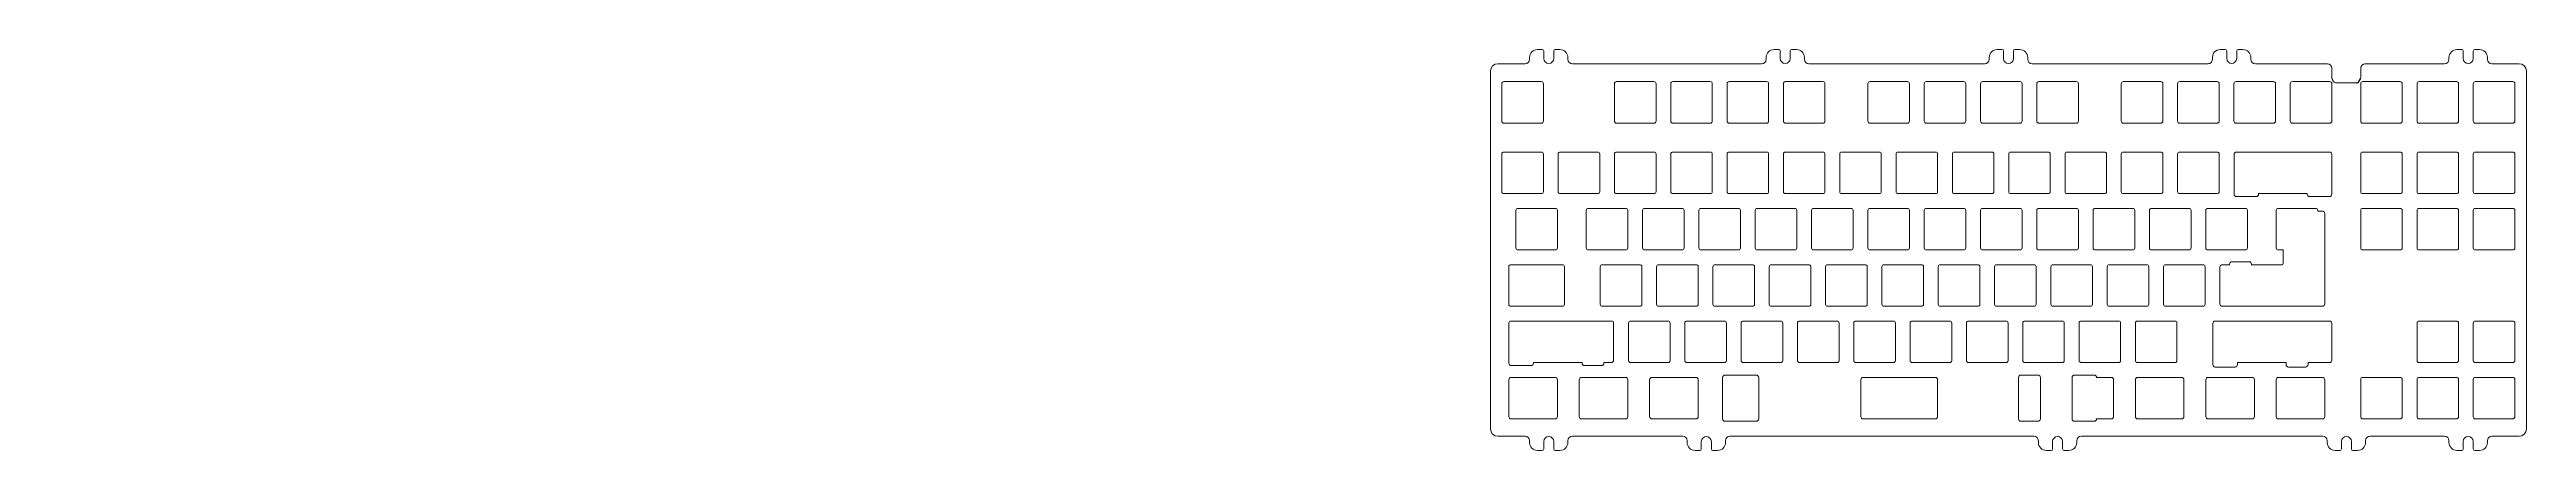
# Model space of a CAD drawing. Extents: x 6280 to 7464, y 6147 to 6380.
# Drawn here: x 6626 to 7464, y 6244 to 6380 of the extents above; entities that cross this region are included whole.
import ezdxf

# ---------------------------------------------------------------- set-up
doc = ezdxf.new("R2010")
doc.units = 0
doc.layers.get('0').update_dxf_attribs({"linetype": 'CONTINUOUS'})
doc.layers.add('C', color=4, linetype='CONTINUOUS')
doc.styles.add('G32', font='Gulim.ttf', dxfattribs={"height": 3.2})

msp = doc.modelspace()

# ---------------------------------------------------------------- texts
at = {"layer": 'C', "color": 3, "insert": (6626.04, 6316.87), "char_height": 3.2, "attachment_point": 9, "style": 'G32'}
msp.add_mtext('\\A1;', dxfattribs=at)

# ---------------------------------------------------------------- linework, layer by layer
at = {"color": 7, "linetype": 'Continuous', "lineweight": 15}
for p, q in [((7126.63, 6377.34), (7126.63, 6376.74)), ((7129.33, 6380.04), (7130.93, 6380.04)), ((7131.43, 6377.04), (7131.43, 6379.54)), ((7134.83, 6377.04), (7134.83, 6379.54)), ((7135.33, 6380.04), (7136.93, 6380.04)), ((7139.63, 6376.74), (7139.63, 6377.34)), ((7206.63, 6377.34), (7206.63, 6376.74)), ((7209.33, 6380.04), (7210.93, 6380.04)), ((7211.43, 6377.04), (7211.43, 6379.54)), ((7214.83, 6377.04), (7214.83, 6379.54)), ((7215.33, 6380.04), (7216.93, 6380.04)), ((7219.63, 6376.74), (7219.63, 6377.34)), ((7282.13, 6377.34), (7282.13, 6376.74)), ((7284.83, 6380.04), (7286.43, 6380.04)), ((7286.93, 6377.04), (7286.93, 6379.54)), ((7290.33, 6377.04), (7290.33, 6379.54)), ((7290.83, 6380.04), (7292.43, 6380.04)), ((7295.13, 6376.74), (7295.13, 6377.34)), ((7360.29, 6380.04), (7361.93, 6380.04)), ((7362.43, 6377.04), (7362.43, 6379.54)), ((7365.83, 6377.04), (7365.83, 6379.54)), ((7366.33, 6380.04), (7367.93, 6380.04)), ((7370.63, 6376.74), (7370.63, 6377.34)), ((7437.63, 6377.34), (7437.63, 6376.74)), ((7440.33, 6380.04), (7441.93, 6380.04)), ((7442.43, 6377.04), (7442.43, 6379.54)), ((7445.83, 6377.04), (7445.83, 6379.54)), ((7446.33, 6380.04), (7447.93, 6380.04)), ((7450.63, 6376.74), (7450.63, 6377.34)), ((7113.43, 6372.74), (7113.43, 6251.74)), ((7125.13, 6375.24), (7115.93, 6375.24)), ((7117.25, 6368.48), (7117.25, 6355.82)), ((7117.95, 6369.18), (7130.61, 6369.18)), ((7131.31, 6368.48), (7131.31, 6355.82)), ((7205.13, 6375.24), (7141.13, 6375.24)), ((7155.35, 6368.48), (7155.35, 6355.82)), ((7156.05, 6369.18), (7168.71, 6369.18)), ((7169.41, 6368.48), (7169.41, 6355.82)), ((7174.4, 6368.48), (7174.4, 6355.82)), ((7175.1, 6369.18), (7187.76, 6369.18)), ((7188.46, 6368.48), (7188.46, 6355.82)), ((7193.45, 6368.48), (7193.45, 6355.82)), ((7194.15, 6369.18), (7206.81, 6369.18)), ((7207.51, 6368.48), (7207.51, 6355.82)), ((7212.5, 6368.48), (7212.5, 6355.82)), ((7213.2, 6369.18), (7225.86, 6369.18)), ((7280.63, 6375.24), (7221.13, 6375.24)), ((7226.56, 6368.48), (7226.56, 6355.82)), ((7241.07, 6368.48), (7241.07, 6355.82)), ((7241.77, 6369.18), (7254.43, 6369.18)), ((7255.13, 6368.48), (7255.13, 6355.82)), ((7260.12, 6368.48), (7260.12, 6355.82)), ((7260.82, 6369.18), (7273.48, 6369.18)), ((7274.18, 6368.48), (7274.18, 6355.82)), ((7279.17, 6368.48), (7279.17, 6355.82)), ((7279.87, 6369.18), (7292.53, 6369.18)), ((7293.23, 6368.48), (7293.23, 6355.82)), ((7356.13, 6375.24), (7296.63, 6375.24)), ((7298.22, 6368.48), (7298.22, 6355.82)), ((7298.92, 6369.18), (7311.58, 6369.18)), ((7312.28, 6368.48), (7312.28, 6355.82)), ((7326.8, 6368.48), (7326.8, 6355.82)), ((7327.5, 6369.18), (7340.16, 6369.18)), ((7340.86, 6368.48), (7340.86, 6355.82)), ((7345.85, 6368.48), (7345.85, 6355.82)), ((7346.55, 6369.18), (7359.21, 6369.18)), ((7359.91, 6368.48), (7359.91, 6355.82)), ((7364.9, 6368.48), (7364.9, 6355.82)), ((7365.6, 6369.18), (7378.26, 6369.18)), ((7396.52, 6375.24), (7372.13, 6375.24)), ((7378.96, 6368.48), (7378.96, 6355.82)), ((7383.95, 6368.48), (7383.95, 6355.82)), ((7384.65, 6369.18), (7397.31, 6369.18)), ((7398.01, 6368.48), (7398.01, 6355.82)), ((7398.02, 6370.6), (7398.02, 6373.74)), ((7399.48, 6368.75), (7406.3, 6368.75)), ((7407.76, 6368.48), (7407.76, 6355.82)), ((7407.78, 6370.61), (7407.78, 6373.74)), ((7408.46, 6369.18), (7421.12, 6369.18)), ((7436.13, 6375.24), (7409.28, 6375.24)), ((7421.82, 6368.48), (7421.82, 6355.82)), ((7426.81, 6368.48), (7426.81, 6355.82)), ((7427.51, 6369.18), (7440.17, 6369.18)), ((7440.87, 6368.48), (7440.87, 6355.82)), ((7445.86, 6368.48), (7445.86, 6355.82)), ((7446.56, 6369.18), (7459.22, 6369.18)), ((7452.13, 6375.24), (7461.33, 6375.24)), ((7459.92, 6368.48), (7459.92, 6355.82)), ((7463.83, 6251.74), (7463.83, 6372.74)), ((7117.95, 6355.12), (7130.61, 6355.12)), ((7156.05, 6355.12), (7168.71, 6355.12)), ((7175.1, 6355.12), (7187.76, 6355.12)), ((7194.15, 6355.12), (7206.81, 6355.12)), ((7213.2, 6355.12), (7225.86, 6355.12)), ((7241.77, 6355.12), (7254.43, 6355.12)), ((7260.82, 6355.12), (7273.48, 6355.12)), ((7279.87, 6355.12), (7292.53, 6355.12)), ((7298.92, 6355.12), (7311.58, 6355.12)), ((7327.5, 6355.12), (7340.16, 6355.12)), ((7346.55, 6355.12), (7359.21, 6355.12)), ((7365.6, 6355.12), (7378.26, 6355.12)), ((7384.65, 6355.12), (7397.31, 6355.12)), ((7408.46, 6355.12), (7421.12, 6355.12)), ((7427.51, 6355.12), (7440.17, 6355.12)), ((7446.56, 6355.12), (7459.22, 6355.12)), ((7117.25, 6344.67), (7117.25, 6332.01)), ((7117.95, 6345.37), (7130.61, 6345.37)), ((7131.31, 6344.67), (7131.31, 6332.01)), ((7136.3, 6344.67), (7136.3, 6332.01)), ((7137, 6345.37), (7149.66, 6345.37)), ((7150.36, 6344.67), (7150.36, 6332.01)), ((7155.35, 6344.67), (7155.35, 6332.01)), ((7156.05, 6345.37), (7168.71, 6345.37)), ((7169.41, 6344.67), (7169.41, 6332.01)), ((7174.4, 6344.67), (7174.4, 6332.01)), ((7175.1, 6345.37), (7187.76, 6345.37)), ((7188.46, 6344.67), (7188.46, 6332.01)), ((7193.45, 6344.67), (7193.45, 6332.01)), ((7194.15, 6345.37), (7206.81, 6345.37)), ((7207.51, 6344.67), (7207.51, 6332.01)), ((7212.5, 6344.67), (7212.5, 6332.01)), ((7213.2, 6345.37), (7225.86, 6345.37)), ((7226.56, 6344.67), (7226.56, 6332.01)), ((7231.55, 6344.67), (7231.55, 6332.01)), ((7232.25, 6345.37), (7244.91, 6345.37)), ((7245.61, 6344.67), (7245.61, 6332.01)), ((7250.6, 6344.67), (7250.6, 6332.01)), ((7251.3, 6345.37), (7263.96, 6345.37)), ((7264.66, 6344.67), (7264.66, 6332.01)), ((7269.65, 6344.67), (7269.65, 6332.01)), ((7270.35, 6345.37), (7283.01, 6345.37)), ((7283.71, 6344.67), (7283.71, 6332.01)), ((7288.7, 6344.67), (7288.7, 6332.01)), ((7289.4, 6345.37), (7302.06, 6345.37)), ((7302.76, 6344.67), (7302.76, 6332.01)), ((7307.75, 6344.67), (7307.75, 6332.01)), ((7308.45, 6345.37), (7321.11, 6345.37)), ((7321.81, 6344.67), (7321.81, 6332.01)), ((7326.8, 6344.67), (7326.8, 6332.01)), ((7327.5, 6345.37), (7340.16, 6345.37)), ((7340.86, 6344.67), (7340.86, 6332.01)), ((7345.85, 6344.67), (7345.85, 6332.01)), ((7346.55, 6345.37), (7359.21, 6345.37)), ((7359.91, 6344.67), (7359.91, 6332.01)), ((7364.91, 6344.56), (7364.91, 6331.12)), ((7365.71, 6345.36), (7397.2, 6345.36)), ((7398, 6344.56), (7398, 6331.12)), ((7407.76, 6344.67), (7407.76, 6332.01)), ((7408.46, 6345.37), (7421.12, 6345.37)), ((7421.82, 6344.67), (7421.82, 6332.01)), ((7426.81, 6344.67), (7426.81, 6332.01)), ((7427.51, 6345.37), (7440.17, 6345.37)), ((7440.87, 6344.67), (7440.87, 6332.01)), ((7445.86, 6344.67), (7445.86, 6332.01)), ((7446.56, 6345.37), (7459.22, 6345.37)), ((7459.92, 6344.67), (7459.92, 6332.01)), ((7117.95, 6331.31), (7130.61, 6331.31)), ((7122.01, 6325.62), (7122.01, 6312.96)), ((7122.71, 6326.32), (7135.37, 6326.32)), ((7136.07, 6325.62), (7136.07, 6312.96)), ((7137, 6331.31), (7149.66, 6331.31)), ((7145.82, 6325.62), (7145.82, 6312.96)), ((7146.52, 6326.32), (7159.18, 6326.32)), ((7156.05, 6331.31), (7168.71, 6331.31)), ((7159.88, 6325.62), (7159.88, 6312.96)), ((7164.87, 6325.62), (7164.87, 6312.96)), ((7165.57, 6326.32), (7178.23, 6326.32)), ((7175.1, 6331.31), (7187.76, 6331.31)), ((7178.93, 6325.62), (7178.93, 6312.96)), ((7183.92, 6325.62), (7183.92, 6312.96)), ((7184.62, 6326.32), (7197.28, 6326.32)), ((7194.15, 6331.31), (7206.81, 6331.31)), ((7197.98, 6325.62), (7197.98, 6312.96)), ((7202.97, 6325.62), (7202.97, 6312.96)), ((7203.67, 6326.32), (7216.33, 6326.32)), ((7213.2, 6331.31), (7225.86, 6331.31)), ((7217.03, 6325.62), (7217.03, 6312.96)), ((7222.02, 6325.62), (7222.02, 6312.96)), ((7222.72, 6326.32), (7235.38, 6326.32)), ((7232.25, 6331.31), (7244.91, 6331.31)), ((7236.08, 6325.62), (7236.08, 6312.96)), ((7241.07, 6325.62), (7241.07, 6312.96)), ((7241.77, 6326.32), (7254.43, 6326.32)), ((7251.3, 6331.31), (7263.96, 6331.31)), ((7255.13, 6325.62), (7255.13, 6312.96)), ((7260.12, 6325.62), (7260.12, 6312.96)), ((7260.82, 6326.32), (7273.48, 6326.32)), ((7270.35, 6331.31), (7283.01, 6331.31)), ((7274.18, 6325.62), (7274.18, 6312.96)), ((7279.17, 6325.62), (7279.17, 6312.96)), ((7279.87, 6326.32), (7292.53, 6326.32)), ((7289.4, 6331.31), (7302.06, 6331.31)), ((7293.23, 6325.62), (7293.23, 6312.96)), ((7298.22, 6325.62), (7298.22, 6312.96)), ((7298.92, 6326.32), (7311.58, 6326.32)), ((7308.45, 6331.31), (7321.11, 6331.31)), ((7312.28, 6325.62), (7312.28, 6312.96)), ((7317.27, 6325.62), (7317.27, 6312.96)), ((7317.97, 6326.32), (7330.63, 6326.32)), ((7327.5, 6331.31), (7340.16, 6331.31)), ((7331.33, 6325.62), (7331.33, 6312.96)), ((7336.32, 6325.62), (7336.32, 6312.96)), ((7337.02, 6326.32), (7349.68, 6326.32)), ((7346.55, 6331.31), (7359.21, 6331.31)), ((7350.38, 6325.62), (7350.38, 6312.96)), ((7355.37, 6325.62), (7355.37, 6312.96)), ((7356.07, 6326.32), (7368.73, 6326.32)), ((7365.71, 6330.32), (7372.41, 6330.32)), ((7369.43, 6325.62), (7369.43, 6312.96)), ((7373.21, 6331.32), (7389.69, 6331.32)), ((7373.21, 6331.12), (7373.21, 6331.32)), ((7379.18, 6325.62), (7379.18, 6312.96)), ((7379.88, 6326.32), (7392.54, 6326.32)), ((7389.69, 6331.12), (7389.69, 6331.32)), ((7397.2, 6330.32), (7390.49, 6330.32)), ((7393.24, 6325.62), (7393.24, 6325.4)), ((7393.24, 6325.4), (7394.81, 6325.4)), ((7407.76, 6325.62), (7407.76, 6312.96)), ((7408.46, 6331.31), (7421.12, 6331.31)), ((7408.46, 6326.32), (7421.12, 6326.32)), ((7421.82, 6325.62), (7421.82, 6312.96)), ((7426.81, 6325.62), (7426.81, 6312.96)), ((7427.51, 6331.31), (7440.17, 6331.31)), ((7427.51, 6326.32), (7440.17, 6326.32)), ((7440.87, 6325.62), (7440.87, 6312.96)), ((7445.86, 6325.62), (7445.86, 6312.96)), ((7446.56, 6331.31), (7459.22, 6331.31)), ((7446.56, 6326.32), (7459.22, 6326.32)), ((7459.92, 6325.62), (7459.92, 6312.96)), ((7395.61, 6324.6), (7395.61, 6294.02)), ((7122.71, 6312.26), (7135.37, 6312.26)), ((7146.52, 6312.26), (7159.18, 6312.26)), ((7165.57, 6312.26), (7178.23, 6312.26)), ((7184.62, 6312.26), (7197.28, 6312.26)), ((7203.67, 6312.26), (7216.33, 6312.26)), ((7222.72, 6312.26), (7235.38, 6312.26)), ((7241.77, 6312.26), (7254.43, 6312.26)), ((7260.82, 6312.26), (7273.48, 6312.26)), ((7279.87, 6312.26), (7292.53, 6312.26)), ((7298.92, 6312.26), (7311.58, 6312.26)), ((7317.97, 6312.26), (7330.63, 6312.26)), ((7337.02, 6312.26), (7349.68, 6312.26)), ((7356.07, 6312.26), (7368.73, 6312.26)), ((7379.88, 6312.26), (7381.54, 6312.26)), ((7381.54, 6312.26), (7381.54, 6307.77)), ((7408.46, 6312.26), (7421.12, 6312.26)), ((7427.51, 6312.26), (7440.17, 6312.26)), ((7446.56, 6312.26), (7459.22, 6312.26)), ((7119.63, 6306.57), (7119.63, 6293.91)), ((7120.33, 6307.27), (7137.75, 6307.27)), ((7138.45, 6306.57), (7138.45, 6293.91)), ((7150.58, 6306.57), (7150.58, 6293.91)), ((7151.28, 6307.27), (7163.94, 6307.27)), ((7164.64, 6306.57), (7164.64, 6293.91)), ((7169.63, 6306.57), (7169.63, 6293.91)), ((7170.33, 6307.27), (7182.99, 6307.27)), ((7183.69, 6306.57), (7183.69, 6293.91)), ((7188.68, 6306.57), (7188.68, 6293.91)), ((7189.38, 6307.27), (7202.04, 6307.27)), ((7202.74, 6306.57), (7202.74, 6293.91)), ((7207.73, 6306.57), (7207.73, 6293.91)), ((7208.43, 6307.27), (7221.09, 6307.27)), ((7221.79, 6306.57), (7221.79, 6293.91)), ((7226.78, 6306.57), (7226.78, 6293.91)), ((7227.48, 6307.27), (7240.14, 6307.27)), ((7240.84, 6306.57), (7240.84, 6293.91)), ((7245.83, 6306.57), (7245.83, 6293.91)), ((7246.53, 6307.27), (7259.19, 6307.27)), ((7259.89, 6306.57), (7259.89, 6293.91)), ((7264.88, 6306.57), (7264.88, 6293.91)), ((7265.58, 6307.27), (7278.24, 6307.27)), ((7278.94, 6306.57), (7278.94, 6293.91)), ((7283.93, 6306.57), (7283.93, 6293.91)), ((7284.63, 6307.27), (7297.29, 6307.27)), ((7297.99, 6306.57), (7297.99, 6293.91)), ((7302.98, 6306.57), (7302.98, 6293.91)), ((7303.68, 6307.27), (7316.34, 6307.27)), ((7317.04, 6306.57), (7317.04, 6293.91)), ((7322.03, 6306.57), (7322.03, 6293.91)), ((7322.73, 6307.27), (7335.39, 6307.27)), ((7336.09, 6306.57), (7336.09, 6293.91)), ((7341.08, 6306.57), (7341.08, 6293.91)), ((7341.78, 6307.27), (7354.44, 6307.27)), ((7355.14, 6306.57), (7355.14, 6293.91)), ((7360.14, 6306.47), (7360.14, 6294.02)), ((7360.94, 6307.27), (7363.43, 6307.27)), ((7363.43, 6307.46), (7363.43, 6307.27)), ((7370.03, 6308.26), (7364.23, 6308.26)), ((7370.83, 6307.46), (7370.83, 6307.27)), ((7370.83, 6307.27), (7381.04, 6307.27)), ((7120.33, 6293.21), (7137.75, 6293.21)), ((7151.28, 6293.21), (7163.94, 6293.21)), ((7170.33, 6293.21), (7182.99, 6293.21)), ((7189.38, 6293.21), (7202.04, 6293.21)), ((7208.43, 6293.21), (7221.09, 6293.21)), ((7227.48, 6293.21), (7240.14, 6293.21)), ((7246.53, 6293.21), (7259.19, 6293.21)), ((7265.58, 6293.21), (7278.24, 6293.21)), ((7284.63, 6293.21), (7297.29, 6293.21)), ((7303.68, 6293.21), (7316.34, 6293.21)), ((7322.73, 6293.21), (7335.39, 6293.21)), ((7341.78, 6293.21), (7354.44, 6293.21)), ((7360.94, 6293.22), (7394.81, 6293.22)), ((7119.66, 6273.97), (7119.66, 6287.52)), ((7154.39, 6288.22), (7120.36, 6288.22)), ((7155.09, 6274.97), (7155.09, 6287.52)), ((7160.11, 6287.52), (7160.11, 6274.86)), ((7160.81, 6288.22), (7173.47, 6288.22)), ((7174.17, 6287.52), (7174.17, 6274.86)), ((7179.16, 6287.52), (7179.16, 6274.86)), ((7179.86, 6288.22), (7192.52, 6288.22)), ((7193.22, 6287.52), (7193.22, 6274.86)), ((7198.21, 6287.52), (7198.21, 6274.86)), ((7198.91, 6288.22), (7211.57, 6288.22)), ((7212.27, 6287.52), (7212.27, 6274.86)), ((7217.26, 6287.52), (7217.26, 6274.86)), ((7217.96, 6288.22), (7230.62, 6288.22)), ((7231.32, 6287.52), (7231.32, 6274.86)), ((7236.31, 6287.52), (7236.31, 6274.86)), ((7237.01, 6288.22), (7249.67, 6288.22)), ((7250.37, 6287.52), (7250.37, 6274.86)), ((7255.36, 6287.52), (7255.36, 6274.86)), ((7256.06, 6288.22), (7268.72, 6288.22)), ((7269.42, 6287.52), (7269.42, 6274.86)), ((7274.41, 6287.52), (7274.41, 6274.86)), ((7275.11, 6288.22), (7287.77, 6288.22)), ((7288.47, 6287.52), (7288.47, 6274.86)), ((7293.46, 6287.52), (7293.46, 6274.86)), ((7294.16, 6288.22), (7306.82, 6288.22)), ((7307.52, 6287.52), (7307.52, 6274.86)), ((7312.51, 6287.52), (7312.51, 6274.86)), ((7313.21, 6288.22), (7325.87, 6288.22)), ((7326.57, 6287.52), (7326.57, 6274.86)), ((7331.56, 6287.52), (7331.56, 6274.86)), ((7332.26, 6288.22), (7344.92, 6288.22)), ((7345.62, 6287.52), (7345.62, 6274.86)), ((7357.76, 6287.42), (7357.76, 6273.47)), ((7358.56, 6288.22), (7397.2, 6288.22)), ((7398, 6287.42), (7398, 6274.97)), ((7426.81, 6287.52), (7426.81, 6274.86)), ((7427.51, 6288.22), (7440.17, 6288.22)), ((7440.87, 6287.52), (7440.87, 6274.86)), ((7445.86, 6287.52), (7445.86, 6274.86)), ((7446.56, 6288.22), (7459.22, 6288.22)), ((7459.92, 6287.52), (7459.92, 6274.86)), ((7119.64, 6268.36), (7119.64, 6255.92)), ((7120.44, 6269.16), (7135.26, 6269.16)), ((7120.46, 6273.17), (7127.14, 6273.17)), ((7127.94, 6274.16), (7144.42, 6274.16)), ((7127.94, 6274.16), (7127.94, 6273.97)), ((7136.06, 6268.36), (7136.06, 6255.92)), ((7143.45, 6268.36), (7143.45, 6255.92)), ((7144.25, 6269.16), (7159.07, 6269.16)), ((7144.42, 6274.16), (7144.42, 6273.97)), ((7151.02, 6273.17), (7145.22, 6273.17)), ((7151.82, 6274.17), (7154.29, 6274.17)), ((7151.82, 6273.97), (7151.82, 6274.17)), ((7159.87, 6268.36), (7159.87, 6255.92)), ((7160.81, 6274.16), (7173.47, 6274.16)), ((7167.26, 6268.36), (7167.26, 6255.92)), ((7168.06, 6269.16), (7182.88, 6269.16)), ((7179.86, 6274.16), (7192.52, 6274.16)), ((7183.68, 6268.36), (7183.68, 6255.92)), ((7191.95, 6255.14), (7191.95, 6269.14)), ((7203.34, 6269.94), (7192.75, 6269.94)), ((7198.91, 6274.16), (7211.57, 6274.16)), ((7204.14, 6255.14), (7204.14, 6269.14)), ((7217.96, 6274.16), (7230.62, 6274.16)), ((7237.01, 6274.16), (7249.67, 6274.16)), ((7238.7, 6268.36), (7238.7, 6255.92)), ((7239.5, 6269.16), (7263.85, 6269.16)), ((7256.06, 6274.16), (7268.72, 6274.16)), ((7264.65, 6268.36), (7264.65, 6255.92)), ((7275.11, 6274.16), (7287.77, 6274.16)), ((7292.03, 6255.14), (7292.03, 6269.14)), ((7292.83, 6269.94), (7298.63, 6269.94)), ((7294.16, 6274.16), (7306.82, 6274.16)), ((7299.43, 6255.14), (7299.43, 6269.14)), ((7310.14, 6269.14), (7310.14, 6255.14)), ((7310.94, 6269.94), (7317.64, 6269.94)), ((7313.21, 6274.16), (7325.87, 6274.16)), ((7323.38, 6269.16), (7318.44, 6269.16)), ((7324.18, 6268.36), (7324.18, 6255.92)), ((7331.57, 6268.36), (7331.57, 6255.92)), ((7332.26, 6274.16), (7344.92, 6274.16)), ((7332.37, 6269.16), (7347.19, 6269.16)), ((7347.99, 6268.36), (7347.99, 6255.92)), ((7355.38, 6268.36), (7355.38, 6255.92)), ((7356.18, 6269.16), (7371, 6269.16)), ((7358.56, 6272.67), (7365.27, 6272.67)), ((7366.07, 6274.16), (7382.54, 6274.16)), ((7366.07, 6273.47), (7366.07, 6274.16)), ((7371.8, 6268.36), (7371.8, 6255.92)), ((7379.19, 6268.36), (7379.19, 6255.92)), ((7379.99, 6269.16), (7394.81, 6269.16)), ((7382.54, 6273.47), (7382.54, 6274.16)), ((7383.34, 6272.67), (7389.14, 6272.67)), ((7389.94, 6274.17), (7397.2, 6274.17)), ((7389.94, 6273.47), (7389.94, 6274.17)), ((7395.61, 6268.36), (7395.61, 6255.92)), ((7407.76, 6268.47), (7407.76, 6255.81)), ((7408.46, 6269.17), (7421.12, 6269.17)), ((7421.82, 6268.47), (7421.82, 6255.81)), ((7426.81, 6268.47), (7426.81, 6255.81)), ((7427.51, 6274.16), (7440.17, 6274.16)), ((7427.51, 6269.17), (7440.17, 6269.17)), ((7440.87, 6268.47), (7440.87, 6255.81)), ((7445.86, 6268.47), (7445.86, 6255.81)), ((7446.56, 6274.16), (7459.22, 6274.16)), ((7446.56, 6269.17), (7459.22, 6269.17)), ((7459.92, 6268.47), (7459.92, 6255.81)), ((7120.44, 6255.12), (7135.26, 6255.12)), ((7144.25, 6255.12), (7159.07, 6255.12)), ((7168.06, 6255.12), (7182.88, 6255.12)), ((7203.34, 6254.34), (7192.75, 6254.34)), ((7239.5, 6255.12), (7263.85, 6255.12)), ((7292.83, 6254.34), (7298.63, 6254.34)), ((7310.94, 6254.34), (7317.64, 6254.34)), ((7318.44, 6255.12), (7323.38, 6255.12)), ((7332.37, 6255.12), (7347.19, 6255.12)), ((7356.18, 6255.12), (7371, 6255.12)), ((7379.99, 6255.12), (7394.81, 6255.12)), ((7408.46, 6255.11), (7421.12, 6255.11)), ((7427.51, 6255.11), (7440.17, 6255.11)), ((7446.56, 6255.11), (7459.22, 6255.11)), ((7125.13, 6249.24), (7115.93, 6249.24)), ((7126.63, 6247.14), (7126.63, 6247.74)), ((7129.33, 6244.44), (7130.93, 6244.44)), ((7131.43, 6247.44), (7131.43, 6244.94)), ((7134.83, 6247.44), (7134.83, 6244.94)), ((7135.33, 6244.44), (7136.93, 6244.44)), ((7139.63, 6247.74), (7139.63, 6247.14)), ((7178.43, 6249.24), (7141.13, 6249.24)), ((7179.93, 6247.14), (7179.93, 6247.74)), ((7182.63, 6244.44), (7184.23, 6244.44)), ((7184.73, 6247.44), (7184.73, 6244.94)), ((7188.13, 6247.44), (7188.13, 6244.94)), ((7188.63, 6244.44), (7190.23, 6244.44)), ((7192.93, 6247.74), (7192.93, 6247.14)), ((7297.23, 6249.24), (7194.43, 6249.24)), ((7298.73, 6247.14), (7298.73, 6247.74)), ((7301.43, 6244.44), (7303.03, 6244.44)), ((7303.53, 6247.44), (7303.53, 6244.94)), ((7306.93, 6247.44), (7306.93, 6244.94)), ((7307.43, 6244.44), (7309.03, 6244.44)), ((7311.73, 6247.74), (7311.73, 6247.14)), ((7394.93, 6249.24), (7313.23, 6249.24)), ((7396.43, 6247.14), (7396.43, 6247.74)), ((7399.13, 6244.44), (7400.73, 6244.44)), ((7401.23, 6247.44), (7401.23, 6244.94)), ((7404.63, 6247.44), (7404.63, 6244.94)), ((7405.13, 6244.44), (7406.73, 6244.44)), ((7409.43, 6247.74), (7409.43, 6247.14)), ((7436.13, 6249.24), (7410.93, 6249.24)), ((7437.63, 6247.14), (7437.63, 6247.74)), ((7440.33, 6244.44), (7441.93, 6244.44)), ((7442.43, 6247.44), (7442.43, 6244.94)), ((7445.83, 6247.44), (7445.83, 6244.94)), ((7446.33, 6244.44), (7447.93, 6244.44)), ((7450.63, 6247.74), (7450.63, 6247.14)), ((7452.13, 6249.24), (7461.33, 6249.24))]:
    msp.add_line(p, q, dxfattribs=at)
for p, q in [((7398.6, 6369.28), (7398.14, 6370.13)), ((7407.17, 6369.26), (7407.65, 6370.13))]:
    msp.add_line(p, q)
for centre, radius, start, end in [((7125.13, 6376.74), 1.5, 270, 0), ((7129.33, 6377.34), 2.7, 90, 180), ((7130.93, 6379.54), 0.5, 0, 90), ((7133.13, 6377.04), 1.7, 180, 0), ((7135.33, 6379.54), 0.5, 90, 180), ((7136.93, 6377.34), 2.7, 0, 90), ((7141.13, 6376.74), 1.5, 180, 270), ((7205.13, 6376.74), 1.5, 270, 0), ((7209.33, 6377.34), 2.7, 90, 180), ((7210.93, 6379.54), 0.5, 0, 90), ((7213.13, 6377.04), 1.7, 180, 0), ((7215.33, 6379.54), 0.5, 90, 180), ((7216.93, 6377.34), 2.7, 0, 90), ((7221.13, 6376.74), 1.5, 180, 270), ((7280.63, 6376.74), 1.5, 270, 0), ((7284.83, 6377.34), 2.7, 90, 180), ((7286.43, 6379.54), 0.5, 0, 90), ((7288.63, 6377.04), 1.7, 180, 0), ((7290.83, 6379.54), 0.5, 90, 180), ((7292.43, 6377.34), 2.7, 0, 90), ((7296.63, 6376.74), 1.5, 180, 270), ((7356.13, 6376.74), 1.5, 270, 8.21318), ((7360.29, 6377.34), 2.7, 90, 188.21318), ((7361.93, 6379.54), 0.5, 0, 90), ((7364.13, 6377.04), 1.7, 180, 0), ((7366.33, 6379.54), 0.5, 90, 180), ((7367.93, 6377.34), 2.7, 0, 90), ((7372.13, 6376.74), 1.5, 180, 270), ((7436.13, 6376.74), 1.5, 270, 0), ((7440.33, 6377.34), 2.7, 90, 180), ((7441.93, 6379.54), 0.5, 0, 90), ((7444.13, 6377.04), 1.7, 180, 0), ((7446.33, 6379.54), 0.5, 90, 180), ((7447.93, 6377.34), 2.7, 0, 90), ((7452.13, 6376.74), 1.5, 180, 270), ((7115.93, 6372.74), 2.5, 90, 180), ((7117.95, 6368.48), 0.7, 90, 180), ((7130.61, 6368.48), 0.7, 0, 90), ((7156.05, 6368.48), 0.7, 90, 180), ((7168.71, 6368.48), 0.7, 0, 90), ((7175.1, 6368.48), 0.7, 90, 180), ((7187.76, 6368.48), 0.7, 0, 90), ((7194.15, 6368.48), 0.7, 90, 180), ((7206.81, 6368.48), 0.7, 0, 90), ((7213.2, 6368.48), 0.7, 90, 180), ((7225.86, 6368.48), 0.7, 0, 90), ((7241.77, 6368.48), 0.7, 90, 180), ((7254.43, 6368.48), 0.7, 0, 90), ((7260.82, 6368.48), 0.7, 90, 180), ((7273.48, 6368.48), 0.7, 0, 90), ((7279.87, 6368.48), 0.7, 90, 180), ((7292.53, 6368.48), 0.7, 0, 90), ((7298.92, 6368.48), 0.7, 90, 180), ((7311.58, 6368.48), 0.7, 0, 90), ((7327.5, 6368.48), 0.7, 90, 180), ((7340.16, 6368.48), 0.7, 0, 90), ((7346.55, 6368.48), 0.7, 90, 180), ((7359.21, 6368.48), 0.7, 0, 90), ((7365.6, 6368.48), 0.7, 90, 180), ((7378.26, 6368.48), 0.7, 0, 90), ((7384.65, 6368.48), 0.7, 90, 180), ((7396.52, 6373.74), 1.5, 0, 90), ((7397.31, 6368.48), 0.7, 0, 90), ((7408.46, 6368.48), 0.7, 90, 180), ((7409.28, 6373.74), 1.5, 90, 180), ((7421.12, 6368.48), 0.7, 0, 90), ((7427.51, 6368.48), 0.7, 90, 180), ((7440.17, 6368.48), 0.7, 0, 90), ((7446.56, 6368.48), 0.7, 90, 180), ((7459.22, 6368.48), 0.7, 0, 90), ((7461.33, 6372.74), 2.5, 0, 90), ((7117.95, 6355.82), 0.7, 180, 270), ((7130.61, 6355.82), 0.7, 270, 0), ((7156.05, 6355.82), 0.7, 180, 270), ((7168.71, 6355.82), 0.7, 270, 0), ((7175.1, 6355.82), 0.7, 180, 270), ((7187.76, 6355.82), 0.7, 270, 0), ((7194.15, 6355.82), 0.7, 180, 270), ((7206.81, 6355.82), 0.7, 270, 0), ((7213.2, 6355.82), 0.7, 180, 270), ((7225.86, 6355.82), 0.7, 270, 0), ((7241.77, 6355.82), 0.7, 180, 270), ((7254.43, 6355.82), 0.7, 270, 0), ((7260.82, 6355.82), 0.7, 180, 270), ((7273.48, 6355.82), 0.7, 270, 0), ((7279.87, 6355.82), 0.7, 180, 270), ((7292.53, 6355.82), 0.7, 270, 0), ((7298.92, 6355.82), 0.7, 180, 270), ((7311.58, 6355.82), 0.7, 270, 0), ((7327.5, 6355.82), 0.7, 180, 270), ((7340.16, 6355.82), 0.7, 270, 0), ((7346.55, 6355.82), 0.7, 180, 270), ((7359.21, 6355.82), 0.7, 270, 0), ((7365.6, 6355.82), 0.7, 180, 270), ((7378.26, 6355.82), 0.7, 270, 0), ((7384.65, 6355.82), 0.7, 180, 270), ((7397.31, 6355.82), 0.7, 270, 0), ((7408.46, 6355.82), 0.7, 180, 270), ((7421.12, 6355.82), 0.7, 270, 0), ((7427.51, 6355.82), 0.7, 180, 270), ((7440.17, 6355.82), 0.7, 270, 0), ((7446.56, 6355.82), 0.7, 180, 270), ((7459.22, 6355.82), 0.7, 270, 0), ((7117.95, 6344.67), 0.7, 90, 180), ((7130.61, 6344.67), 0.7, 0, 90), ((7137, 6344.67), 0.7, 90, 180), ((7149.66, 6344.67), 0.7, 0, 90), ((7156.05, 6344.67), 0.7, 90, 180), ((7168.71, 6344.67), 0.7, 0, 90), ((7175.1, 6344.67), 0.7, 90, 180), ((7187.76, 6344.67), 0.7, 0, 90), ((7194.15, 6344.67), 0.7, 90, 180), ((7206.81, 6344.67), 0.7, 0, 90), ((7213.2, 6344.67), 0.7, 90, 180), ((7225.86, 6344.67), 0.7, 0, 90), ((7232.25, 6344.67), 0.7, 90, 180), ((7244.91, 6344.67), 0.7, 0, 90), ((7251.3, 6344.67), 0.7, 90, 180), ((7263.96, 6344.67), 0.7, 0, 90), ((7270.35, 6344.67), 0.7, 90, 180), ((7283.01, 6344.67), 0.7, 0, 90), ((7289.4, 6344.67), 0.7, 90, 180), ((7302.06, 6344.67), 0.7, 0, 90), ((7308.45, 6344.67), 0.7, 90, 180), ((7321.11, 6344.67), 0.7, 0, 90), ((7327.5, 6344.67), 0.7, 90, 180), ((7340.16, 6344.67), 0.7, 0, 90), ((7346.55, 6344.67), 0.7, 90, 180), ((7359.21, 6344.67), 0.7, 0, 90), ((7365.71, 6344.56), 0.8, 90, 180), ((7397.2, 6344.56), 0.8, 0, 90), ((7408.46, 6344.67), 0.7, 90, 180), ((7421.12, 6344.67), 0.7, 0, 90), ((7427.51, 6344.67), 0.7, 90, 180), ((7440.17, 6344.67), 0.7, 0, 90), ((7446.56, 6344.67), 0.7, 90, 180), ((7459.22, 6344.67), 0.7, 0, 90), ((7117.95, 6332.01), 0.7, 180, 270), ((7122.71, 6325.62), 0.7, 90, 180), ((7130.61, 6332.01), 0.7, 270, 0), ((7135.37, 6325.62), 0.7, 0, 90), ((7137, 6332.01), 0.7, 180, 270), ((7146.52, 6325.62), 0.7, 90, 180), ((7149.66, 6332.01), 0.7, 270, 0), ((7156.05, 6332.01), 0.7, 180, 270), ((7159.18, 6325.62), 0.7, 0, 90), ((7165.57, 6325.62), 0.7, 90, 180), ((7168.71, 6332.01), 0.7, 270, 0), ((7175.1, 6332.01), 0.7, 180, 270), ((7178.23, 6325.62), 0.7, 0, 90), ((7184.62, 6325.62), 0.7, 90, 180), ((7187.76, 6332.01), 0.7, 270, 0), ((7194.15, 6332.01), 0.7, 180, 270), ((7197.28, 6325.62), 0.7, 0, 90), ((7203.67, 6325.62), 0.7, 90, 180), ((7206.81, 6332.01), 0.7, 270, 0), ((7213.2, 6332.01), 0.7, 180, 270), ((7216.33, 6325.62), 0.7, 0, 90), ((7222.72, 6325.62), 0.7, 90, 180), ((7225.86, 6332.01), 0.7, 270, 0), ((7232.25, 6332.01), 0.7, 180, 270), ((7235.38, 6325.62), 0.7, 0, 90), ((7241.77, 6325.62), 0.7, 90, 180), ((7244.91, 6332.01), 0.7, 270, 0), ((7251.3, 6332.01), 0.7, 180, 270), ((7254.43, 6325.62), 0.7, 0, 90), ((7260.82, 6325.62), 0.7, 90, 180), ((7263.96, 6332.01), 0.7, 270, 0), ((7270.35, 6332.01), 0.7, 180, 270), ((7273.48, 6325.62), 0.7, 0, 90), ((7279.87, 6325.62), 0.7, 90, 180), ((7283.01, 6332.01), 0.7, 270, 0), ((7289.4, 6332.01), 0.7, 180, 270), ((7292.53, 6325.62), 0.7, 0, 90), ((7298.92, 6325.62), 0.7, 90, 180), ((7302.06, 6332.01), 0.7, 270, 0), ((7308.45, 6332.01), 0.7, 180, 270), ((7311.58, 6325.62), 0.7, 0, 90), ((7317.97, 6325.62), 0.7, 90, 180), ((7321.11, 6332.01), 0.7, 270, 0), ((7327.5, 6332.01), 0.7, 180, 270), ((7330.63, 6325.62), 0.7, 0, 90), ((7337.02, 6325.62), 0.7, 90, 180), ((7340.16, 6332.01), 0.7, 270, 0), ((7346.55, 6332.01), 0.7, 180, 270), ((7349.68, 6325.62), 0.7, 0, 90), ((7356.07, 6325.62), 0.7, 90, 180), ((7359.21, 6332.01), 0.7, 270, 0), ((7365.71, 6331.12), 0.8, 180, 270), ((7368.73, 6325.62), 0.7, 0, 90), ((7372.41, 6331.12), 0.8, 270, 0), ((7379.88, 6325.62), 0.7, 90, 180), ((7390.49, 6331.12), 0.8, 180, 270), ((7392.54, 6325.62), 0.7, 0, 90), ((7394.81, 6324.6), 0.8, 0, 90), ((7397.2, 6331.12), 0.8, 270, 0), ((7408.46, 6332.01), 0.7, 180, 270), ((7408.46, 6325.62), 0.7, 90, 180), ((7421.12, 6332.01), 0.7, 270, 0), ((7421.12, 6325.62), 0.7, 0, 90), ((7427.51, 6332.01), 0.7, 180, 270), ((7427.51, 6325.62), 0.7, 90, 180), ((7440.17, 6332.01), 0.7, 270, 0), ((7440.17, 6325.62), 0.7, 0, 90), ((7446.56, 6332.01), 0.7, 180, 270), ((7446.56, 6325.62), 0.7, 90, 180), ((7459.22, 6332.01), 0.7, 270, 0), ((7459.22, 6325.62), 0.7, 0, 90), ((7122.71, 6312.96), 0.7, 180, 270), ((7135.37, 6312.96), 0.7, 270, 0), ((7146.52, 6312.96), 0.7, 180, 270), ((7159.18, 6312.96), 0.7, 270, 0), ((7165.57, 6312.96), 0.7, 180, 270), ((7178.23, 6312.96), 0.7, 270, 0), ((7184.62, 6312.96), 0.7, 180, 270), ((7197.28, 6312.96), 0.7, 270, 0), ((7203.67, 6312.96), 0.7, 180, 270), ((7216.33, 6312.96), 0.7, 270, 0), ((7222.72, 6312.96), 0.7, 180, 270), ((7235.38, 6312.96), 0.7, 270, 0), ((7241.77, 6312.96), 0.7, 180, 270), ((7254.43, 6312.96), 0.7, 270, 0), ((7260.82, 6312.96), 0.7, 180, 270), ((7273.48, 6312.96), 0.7, 270, 0), ((7279.87, 6312.96), 0.7, 180, 270), ((7292.53, 6312.96), 0.7, 270, 0), ((7298.92, 6312.96), 0.7, 180, 270), ((7311.58, 6312.96), 0.7, 270, 0), ((7317.97, 6312.96), 0.7, 180, 270), ((7330.63, 6312.96), 0.7, 270, 0), ((7337.02, 6312.96), 0.7, 180, 270), ((7349.68, 6312.96), 0.7, 270, 0), ((7356.07, 6312.96), 0.7, 180, 270), ((7368.73, 6312.96), 0.7, 270, 0), ((7379.88, 6312.96), 0.7, 180, 270), ((7408.46, 6312.96), 0.7, 180, 270), ((7421.12, 6312.96), 0.7, 270, 0), ((7427.51, 6312.96), 0.7, 180, 270), ((7440.17, 6312.96), 0.7, 270, 0), ((7446.56, 6312.96), 0.7, 180, 270), ((7459.22, 6312.96), 0.7, 270, 0), ((7120.33, 6306.57), 0.7, 90, 180), ((7137.75, 6306.57), 0.7, 0, 90), ((7151.28, 6306.57), 0.7, 90, 180), ((7163.94, 6306.57), 0.7, 0, 90), ((7170.33, 6306.57), 0.7, 90, 180), ((7182.99, 6306.57), 0.7, 0, 90), ((7189.38, 6306.57), 0.7, 90, 180), ((7202.04, 6306.57), 0.7, 0, 90), ((7208.43, 6306.57), 0.7, 90, 180), ((7221.09, 6306.57), 0.7, 0, 90), ((7227.48, 6306.57), 0.7, 90, 180), ((7240.14, 6306.57), 0.7, 0, 90), ((7246.53, 6306.57), 0.7, 90, 180), ((7259.19, 6306.57), 0.7, 0, 90), ((7265.58, 6306.57), 0.7, 90, 180), ((7278.24, 6306.57), 0.7, 0, 90), ((7284.63, 6306.57), 0.7, 90, 180), ((7297.29, 6306.57), 0.7, 0, 90), ((7303.68, 6306.57), 0.7, 90, 180), ((7316.34, 6306.57), 0.7, 0, 90), ((7322.73, 6306.57), 0.7, 90, 180), ((7335.39, 6306.57), 0.7, 0, 90), ((7341.78, 6306.57), 0.7, 90, 180), ((7354.44, 6306.57), 0.7, 0, 90), ((7360.94, 6306.47), 0.8, 90, 180), ((7364.23, 6307.46), 0.8, 90, 180), ((7370.03, 6307.46), 0.8, 360, 90), ((7381.04, 6307.77), 0.5, 270, 0), ((7120.33, 6293.91), 0.7, 180, 270), ((7137.75, 6293.91), 0.7, 270, 0), ((7151.28, 6293.91), 0.7, 180, 270), ((7163.94, 6293.91), 0.7, 270, 0), ((7170.33, 6293.91), 0.7, 180, 270), ((7182.99, 6293.91), 0.7, 270, 0), ((7189.38, 6293.91), 0.7, 180, 270), ((7202.04, 6293.91), 0.7, 270, 0), ((7208.43, 6293.91), 0.7, 180, 270), ((7221.09, 6293.91), 0.7, 270, 0), ((7227.48, 6293.91), 0.7, 180, 270), ((7240.14, 6293.91), 0.7, 270, 0), ((7246.53, 6293.91), 0.7, 180, 270), ((7259.19, 6293.91), 0.7, 270, 0), ((7265.58, 6293.91), 0.7, 180, 270), ((7278.24, 6293.91), 0.7, 270, 0), ((7284.63, 6293.91), 0.7, 180, 270), ((7297.29, 6293.91), 0.7, 270, 0), ((7303.68, 6293.91), 0.7, 180, 270), ((7316.34, 6293.91), 0.7, 270, 0), ((7322.73, 6293.91), 0.7, 180, 270), ((7335.39, 6293.91), 0.7, 270, 0), ((7341.78, 6293.91), 0.7, 180, 270), ((7354.44, 6293.91), 0.7, 270, 0), ((7360.94, 6294.02), 0.8, 180, 270), ((7394.81, 6294.02), 0.8, 270, 0), ((7120.36, 6287.52), 0.7, 90, 180), ((7154.39, 6287.52), 0.7, 0, 90), ((7160.81, 6287.52), 0.7, 90, 180), ((7173.47, 6287.52), 0.7, 0, 90), ((7179.86, 6287.52), 0.7, 90, 180), ((7192.52, 6287.52), 0.7, 0, 90), ((7198.91, 6287.52), 0.7, 90, 180), ((7211.57, 6287.52), 0.7, 0, 90), ((7217.96, 6287.52), 0.7, 90, 180), ((7230.62, 6287.52), 0.7, 0, 90), ((7237.01, 6287.52), 0.7, 90, 180), ((7249.67, 6287.52), 0.7, 0, 90), ((7256.06, 6287.52), 0.7, 90, 180), ((7268.72, 6287.52), 0.7, 0, 90), ((7275.11, 6287.52), 0.7, 90, 180), ((7287.77, 6287.52), 0.7, 0, 90), ((7294.16, 6287.52), 0.7, 90, 180), ((7306.82, 6287.52), 0.7, 0, 90), ((7313.21, 6287.52), 0.7, 90, 180), ((7325.87, 6287.52), 0.7, 0, 90), ((7332.26, 6287.52), 0.7, 90, 180), ((7344.92, 6287.52), 0.7, 0, 90), ((7358.56, 6287.42), 0.8, 90, 180), ((7397.2, 6287.42), 0.8, 0, 90), ((7427.51, 6287.52), 0.7, 90, 180), ((7440.17, 6287.52), 0.7, 0, 90), ((7446.56, 6287.52), 0.7, 90, 180), ((7459.22, 6287.52), 0.7, 0, 90), ((7120.44, 6268.36), 0.8, 90, 180), ((7120.46, 6273.97), 0.8, 180, 270), ((7127.14, 6273.97), 0.8, 270, 0), ((7135.26, 6268.36), 0.8, 0, 90), ((7144.25, 6268.36), 0.8, 90, 180), ((7145.22, 6273.97), 0.8, 180, 270), ((7151.02, 6273.97), 0.8, 270, 0), ((7154.29, 6274.97), 0.8, 270, 0), ((7159.07, 6268.36), 0.8, 0, 90), ((7160.81, 6274.86), 0.7, 180, 270), ((7168.06, 6268.36), 0.8, 90, 180), ((7173.47, 6274.86), 0.7, 270, 0), ((7179.86, 6274.86), 0.7, 180, 270), ((7182.88, 6268.36), 0.8, 0, 90), ((7192.75, 6269.14), 0.8, 90, 180), ((7192.52, 6274.86), 0.7, 270, 0), ((7198.91, 6274.86), 0.7, 180, 270), ((7203.34, 6269.14), 0.8, 0, 90), ((7211.57, 6274.86), 0.7, 270, 0), ((7217.96, 6274.86), 0.7, 180, 270), ((7230.62, 6274.86), 0.7, 270, 0), ((7237.01, 6274.86), 0.7, 180, 270), ((7239.5, 6268.36), 0.8, 90, 180), ((7249.67, 6274.86), 0.7, 270, 0), ((7256.06, 6274.86), 0.7, 180, 270), ((7263.85, 6268.36), 0.8, 0, 90), ((7268.72, 6274.86), 0.7, 270, 0), ((7275.11, 6274.86), 0.7, 180, 270), ((7287.77, 6274.86), 0.7, 270, 0), ((7292.83, 6269.14), 0.8, 90, 180), ((7294.16, 6274.86), 0.7, 180, 270), ((7298.63, 6269.14), 0.8, 0, 90), ((7306.82, 6274.86), 0.7, 270, 0), ((7310.94, 6269.14), 0.8, 90, 180), ((7313.21, 6274.86), 0.7, 180, 270), ((7317.64, 6269.14), 0.8, 1.43254, 90), ((7323.38, 6268.36), 0.8, 0, 90), ((7325.87, 6274.86), 0.7, 270, 0), ((7332.26, 6274.86), 0.7, 180, 270), ((7332.37, 6268.36), 0.8, 90, 180), ((7344.92, 6274.86), 0.7, 270, 0), ((7347.19, 6268.36), 0.8, 0, 90), ((7356.18, 6268.36), 0.8, 90, 180), ((7358.56, 6273.47), 0.8, 180, 270), ((7365.27, 6273.47), 0.8, 270, 0), ((7371, 6268.36), 0.8, 0, 90), ((7379.99, 6268.36), 0.8, 90, 180), ((7383.34, 6273.47), 0.8, 180, 270), ((7389.14, 6273.47), 0.8, 270, 0), ((7394.81, 6268.36), 0.8, 0, 90), ((7397.2, 6274.97), 0.8, 270, 0), ((7408.46, 6268.47), 0.7, 90, 180), ((7421.12, 6268.47), 0.7, 0, 90), ((7427.51, 6274.86), 0.7, 180, 270), ((7427.51, 6268.47), 0.7, 90, 180), ((7440.17, 6274.86), 0.7, 270, 0), ((7440.17, 6268.47), 0.7, 0, 90), ((7446.56, 6274.86), 0.7, 180, 270), ((7446.56, 6268.47), 0.7, 90, 180), ((7459.22, 6274.86), 0.7, 270, 0), ((7459.22, 6268.47), 0.7, 0, 90), ((7115.93, 6251.74), 2.5, 180, 270), ((7120.44, 6255.92), 0.8, 180, 270), ((7135.26, 6255.92), 0.8, 270, 0), ((7144.25, 6255.92), 0.8, 180, 270), ((7159.07, 6255.92), 0.8, 270, 0), ((7168.06, 6255.92), 0.8, 180, 270), ((7182.88, 6255.92), 0.8, 270, 0), ((7192.75, 6255.14), 0.8, 180, 270), ((7203.34, 6255.14), 0.8, 270, 0), ((7239.5, 6255.92), 0.8, 180, 270), ((7263.85, 6255.92), 0.8, 270, 0), ((7292.83, 6255.14), 0.8, 180, 270), ((7298.63, 6255.14), 0.8, 270, 0), ((7310.94, 6255.14), 0.8, 180, 270), ((7317.64, 6255.14), 0.8, 270, 358.56746), ((7323.38, 6255.92), 0.8, 270, 0), ((7332.37, 6255.92), 0.8, 180, 270), ((7347.19, 6255.92), 0.8, 270, 0), ((7356.18, 6255.92), 0.8, 180, 270), ((7371, 6255.92), 0.8, 270, 0), ((7379.99, 6255.92), 0.8, 180, 270), ((7394.81, 6255.92), 0.8, 270, 0), ((7408.46, 6255.81), 0.7, 180, 270), ((7421.12, 6255.81), 0.7, 270, 0), ((7427.51, 6255.81), 0.7, 180, 270), ((7440.17, 6255.81), 0.7, 270, 0), ((7446.56, 6255.81), 0.7, 180, 270), ((7459.22, 6255.81), 0.7, 270, 0), ((7461.33, 6251.74), 2.5, 270, 0), ((7125.13, 6247.74), 1.5, 0, 90), ((7129.33, 6247.14), 2.7, 180, 270), ((7130.93, 6244.94), 0.5, 270, 0), ((7133.13, 6247.44), 1.7, 0, 180), ((7135.33, 6244.94), 0.5, 180, 270), ((7136.93, 6247.14), 2.7, 270, 0), ((7141.13, 6247.74), 1.5, 90, 180), ((7178.43, 6247.74), 1.5, 0, 90), ((7182.63, 6247.14), 2.7, 180, 270), ((7184.23, 6244.94), 0.5, 270, 0), ((7186.43, 6247.44), 1.7, 0, 180), ((7188.63, 6244.94), 0.5, 180, 270), ((7190.23, 6247.14), 2.7, 270, 0), ((7194.43, 6247.74), 1.5, 90, 180), ((7297.23, 6247.74), 1.5, 0, 90), ((7301.43, 6247.14), 2.7, 180, 270), ((7303.03, 6244.94), 0.5, 270, 0), ((7305.23, 6247.44), 1.7, 0, 180), ((7307.43, 6244.94), 0.5, 180, 270), ((7309.03, 6247.14), 2.7, 270, 0), ((7313.23, 6247.74), 1.5, 90, 180), ((7394.93, 6247.74), 1.5, 0, 90), ((7399.13, 6247.14), 2.7, 180, 270), ((7400.73, 6244.94), 0.5, 270, 0), ((7402.93, 6247.44), 1.7, 0, 180), ((7405.13, 6244.94), 0.5, 180, 270), ((7406.73, 6247.14), 2.7, 270, 0), ((7410.93, 6247.74), 1.5, 90, 180), ((7436.13, 6247.74), 1.5, 0, 90), ((7440.33, 6247.14), 2.7, 180, 270), ((7441.93, 6244.94), 0.5, 270, 0), ((7444.13, 6247.44), 1.7, 0, 180), ((7446.33, 6244.94), 0.5, 180, 270), ((7447.93, 6247.14), 2.7, 270, 0), ((7452.13, 6247.74), 1.5, 90, 180)]:
    msp.add_arc(centre, radius, start, end, dxfattribs=at)
at = {"lineweight": 15}
for centre, start, end in [((7399.02, 6370.6), 180, 208.11697), ((7399.48, 6369.75), 208.11697, 270), ((7406.78, 6370.61), 330.78396, 0)]:
    msp.add_arc(centre, 1, start, end, dxfattribs=at)
msp.add_arc((7406.3, 6369.75), 1, 270, 330.78396)

msp.set_redraw_order([(e.dxf.handle, doc.entitydb.next_handle()) for e in msp.query("TEXT MTEXT ATTDEF DIMENSION ARC_DIMENSION")])  # texts and dimensions are drawn at this point

doc.saveas('drawing.dxf')
